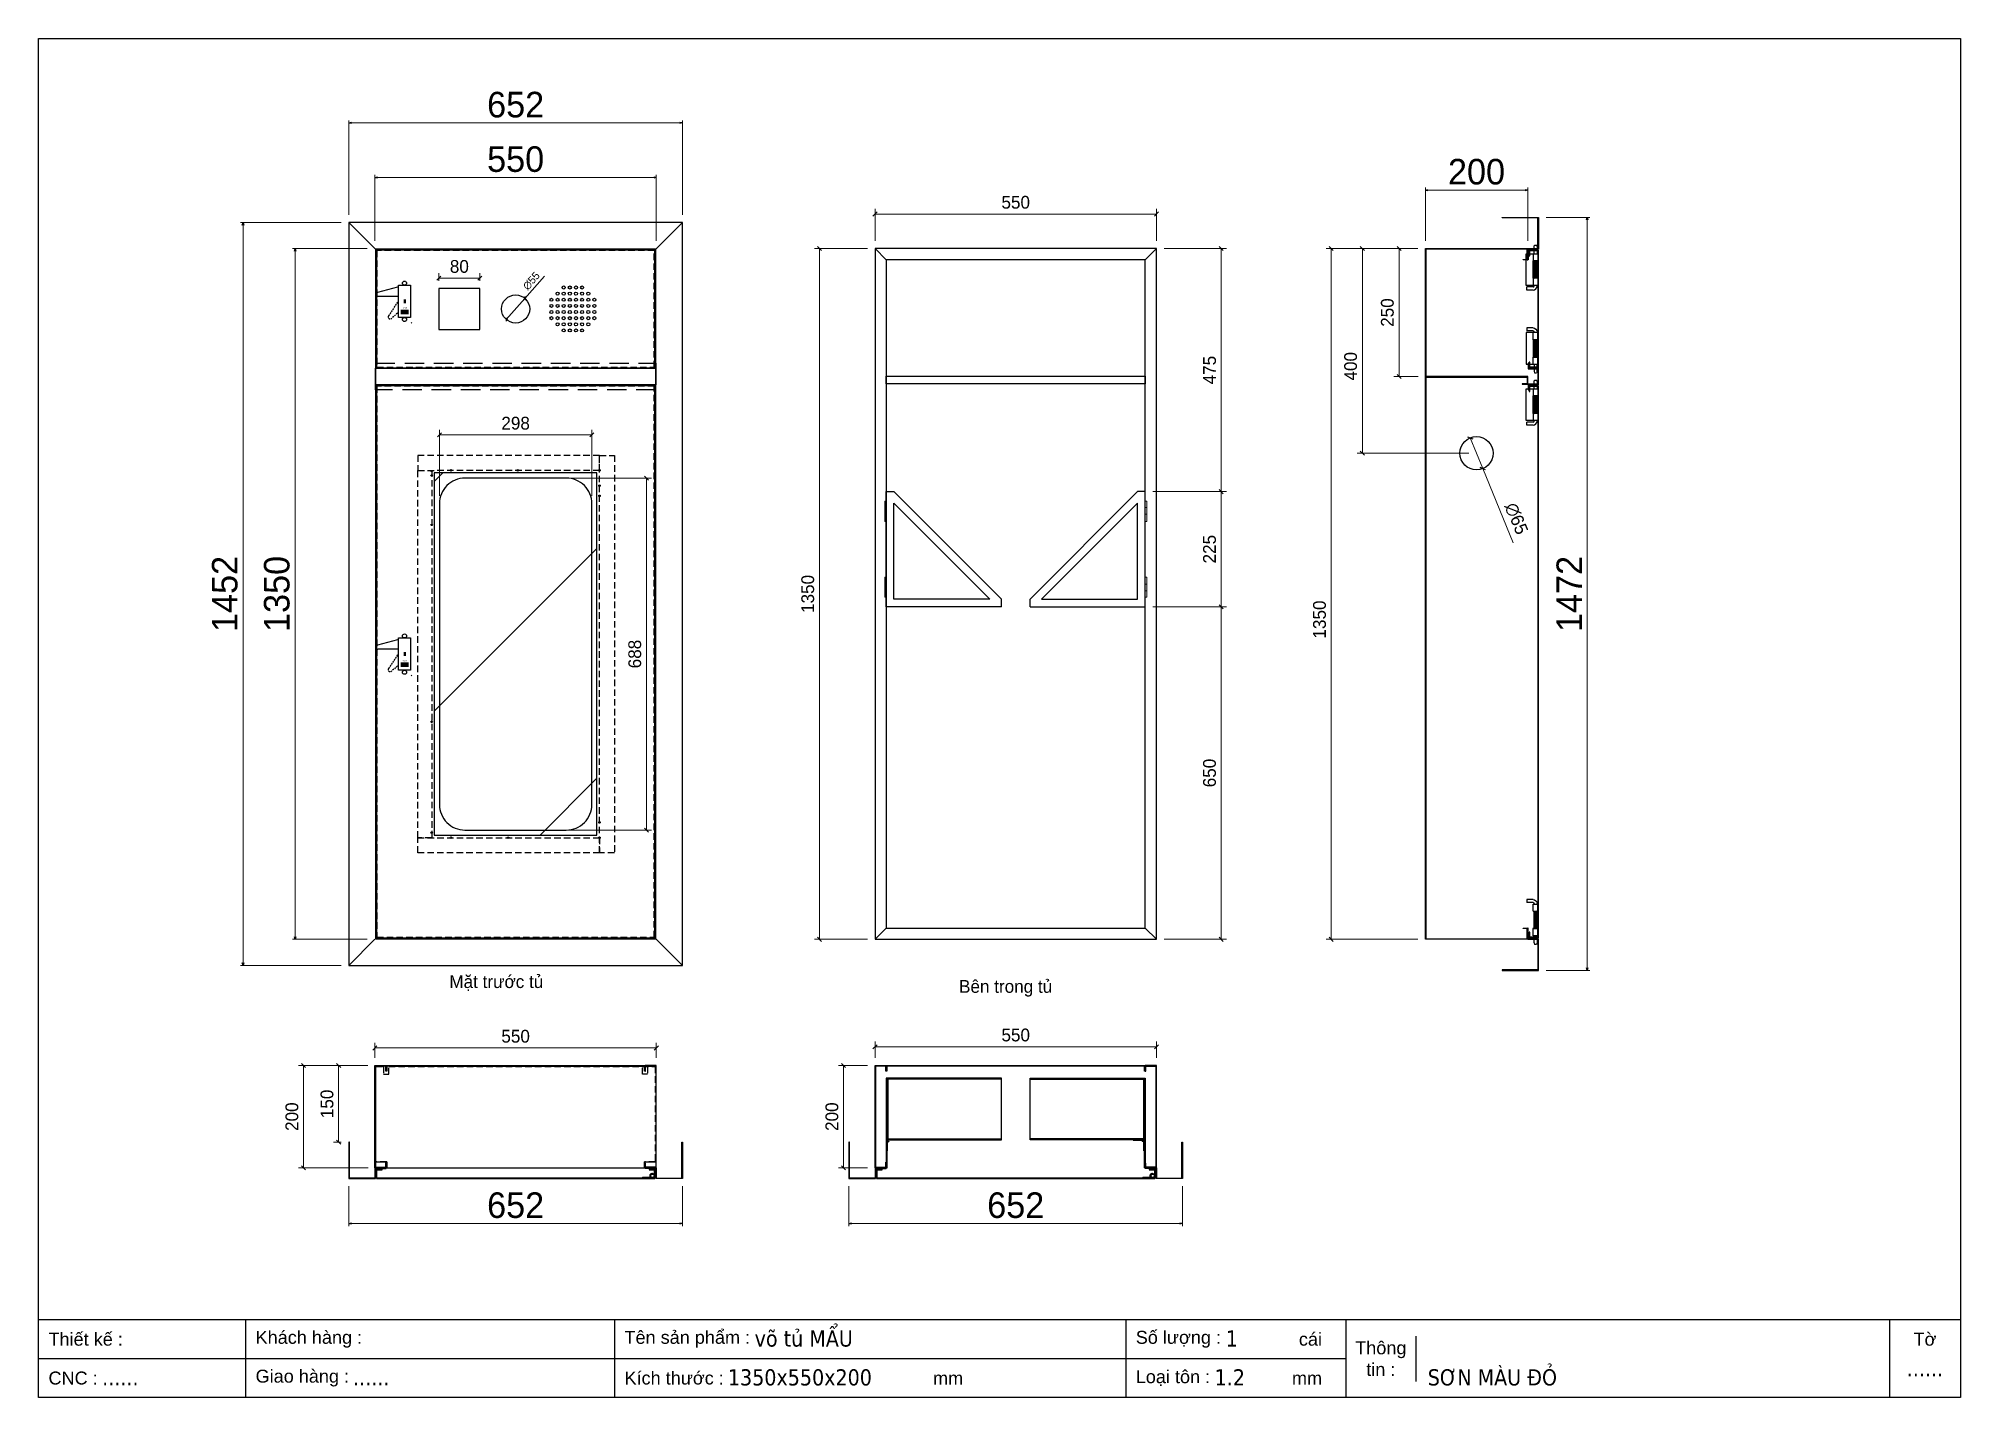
# Model space of a CAD drawing. Header units: millimetres. Extents: x 0 to 3757, y 0 to 2656.
import ezdxf
from ezdxf.enums import TextEntityAlignment as Align

# ---------------------------------------------------------------- set-up
doc = ezdxf.new("R2010")
doc.units = ezdxf.units.MM
doc.linetypes.add('HIDDEN2', pattern=[4.7625, 3.175, -1.5875])
doc.linetypes.add('HIDDENX2', pattern=[19.05, 12.7, -6.35])
doc.layers.add('bc', color=5, linetype='Continuous', lineweight=30)
doc.layers.add('DIM', color=253, linetype='Continuous')
doc.layers.add('FIRE PROTECTION', color=1, linetype='Continuous')
doc.styles.add('Arial', font='arial.ttf')
doc.styles.add('Tahoma (Input Text)', font='tahoma.ttf')
doc.dimstyles.new('CNC', dxfattribs={"dimtxt": 50, "dimasz": 5, "dimexe": 5, "dimexo": 15, "dimgap": 10, "dimtad": 1, "dimdec": 0, "dimtxsty": 'Standard', "dimblk": 'OPEN30', "dimcen": 10, "dimclrd": 5, "dimclre": 5, "dimclrt": 3, "dimazin": 3, "dimtfac": 1, "dimtdec": 0, "dimtmove": 0, "dimatfit": 3, "dimldrblk": 'ARCHTICK', "dimlwd": 9, "dimlwe": 9})
doc.dimstyles.new('Dim-15', dxfattribs={"dimtxt": 15, "dimasz": 5, "dimexe": 5, "dimexo": 8, "dimgap": 5, "dimtad": 1, "dimdec": 0, "dimtxsty": 'Standard', "dimblk": 'OBLIQUE', "dimcen": 10, "dimclrd": 5, "dimclre": 5, "dimclrt": 3, "dimazin": 3, "dimtfac": 1, "dimtdec": 0, "dimtmove": 0, "dimatfit": 3, "dimldrblk": 'OBLIQUE', "dimlwd": 9, "dimlwe": 9})
doc.dimstyles.new('Dim-25', dxfattribs={"dimtxt": 25, "dimasz": 8, "dimexe": 10, "dimexo": 15, "dimgap": 10, "dimtad": 1, "dimdec": 0, "dimtxsty": 'Standard', "dimblk": 'OBLIQUE', "dimcen": 10, "dimclrd": 5, "dimclre": 5, "dimclrt": 3, "dimazin": 3, "dimtfac": 1, "dimtdec": 0, "dimtmove": 0, "dimatfit": 3, "dimldrblk": 'OBLIQUE', "dimlwd": 9, "dimlwe": 9})

msp = doc.modelspace()

# ---------------------------------------------------------------- texts
at = {"color": 2, "char_height": 25, "attachment_point": 5}
for s, insert, width in [('Mặt trước tủ', (895, 810.2), 775), ('Bên trong tủ', (1890.5, 799.8), 725)]:
    msp.add_mtext(s, dxfattribs=dict(at, insert=insert, width=width))

# ---------------------------------------------------------------- blocks, each defined once
blk = doc.blocks.new('*D1')
at = {"color": 0, "linetype": 'ByBlock', "lineweight": -2}
for p, q in [((657.7, 2384.7), (662.7, 2386.1)), ((662.7, 2383.4), (657.7, 2384.7)), ((657.7, 2384.7), (662.7, 2384.7)), ((1202.7, 2386.1), (1207.7, 2384.7)), ((1207.7, 2384.7), (1202.7, 2383.4)), ((1207.7, 2384.7), (1202.7, 2384.7))]:
    blk.add_line(p, q, dxfattribs=at)
at = {"layer": 'Defpoints', "color": 0, "transparency": 16777216}
for p in [(1207.7, 2384.7), (657.7, 2245.7), (1207.7, 2245.7)]:
    blk.add_point(p, dxfattribs=at)
at = {"layer": 'DIM', "color": 5, "lineweight": 9, "transparency": 16777216}
for p, q in [((657.7, 2260.7), (657.7, 2389.7)), ((662.7, 2384.7), (1202.7, 2384.7)), ((1207.7, 2260.7), (1207.7, 2389.7))]:
    blk.add_line(p, q, dxfattribs=at)
at = {"layer": 'DIM', "color": 3, "transparency": 16777216, "insert": (932.7, 2420.3), "char_height": 50, "attachment_point": 5}
blk.add_mtext('550', dxfattribs=at)
blk = doc.blocks.new('_ArchTick')
at = {"color": 0, "const_width": 0.15}
blk.add_lwpolyline([(-0.5, -0.5), (0.5, 0.5)], dxfattribs=at)
blk = doc.blocks.new('_Open30')
at = {"color": 0, "linetype": 'ByBlock', "lineweight": -2}
for p, q in [((-1, 0.27), (0, 0)), ((0, 0), (-1, -0.27)), ((0, 0), (-1, 0))]:
    blk.add_line(p, q, dxfattribs=at)
blk = doc.blocks.new('*D2')
at = {"color": 0, "linetype": 'ByBlock', "lineweight": -2}
for p, q in [((500.3, 2240.7), (501.6, 2245.7)), ((501.6, 2245.7), (502.9, 2240.7)), ((501.6, 2245.7), (501.6, 2240.7)), ((501.6, 895.7), (500.3, 900.7)), ((502.9, 900.7), (501.6, 895.7)), ((501.6, 895.7), (501.6, 900.7))]:
    blk.add_line(p, q, dxfattribs=at)
at = {"layer": 'Defpoints', "color": 0, "transparency": 16777216}
for p in [(657.7, 2245.7), (501.6, 895.7), (657.7, 895.7)]:
    blk.add_point(p, dxfattribs=at)
at = {"layer": 'DIM', "color": 5, "lineweight": 9, "transparency": 16777216}
for p, q in [((642.7, 2245.7), (496.6, 2245.7)), ((501.6, 2240.7), (501.6, 900.7)), ((642.7, 895.7), (496.6, 895.7))]:
    blk.add_line(p, q, dxfattribs=at)
at = {"layer": 'DIM', "color": 3, "transparency": 16777216, "insert": (466.1, 1570.7), "char_height": 50, "attachment_point": 5, "rotation": 90}
blk.add_mtext('1350', dxfattribs=at)
blk = doc.blocks.new('*D3')
at = {"color": 0, "linetype": 'ByBlock', "lineweight": -2}
for p, q in [((606.7, 2491.3), (611.7, 2492.6)), ((611.7, 2489.9), (606.7, 2491.3)), ((606.7, 2491.3), (611.7, 2491.3)), ((1253.7, 2492.6), (1258.7, 2491.3)), ((1258.7, 2491.3), (1253.7, 2489.9)), ((1258.7, 2491.3), (1253.7, 2491.3))]:
    blk.add_line(p, q, dxfattribs=at)
at = {"layer": 'Defpoints', "color": 0, "transparency": 16777216}
for p in [(1258.7, 2491.3), (606.7, 2296.7), (1258.7, 2296.7)]:
    blk.add_point(p, dxfattribs=at)
at = {"layer": 'DIM', "color": 5, "lineweight": 9, "transparency": 16777216}
for p, q in [((606.7, 2311.7), (606.7, 2496.3)), ((611.7, 2491.3), (1253.7, 2491.3)), ((1258.7, 2311.7), (1258.7, 2496.3))]:
    blk.add_line(p, q, dxfattribs=at)
at = {"layer": 'DIM', "color": 3, "transparency": 16777216, "insert": (932.7, 2526.8), "char_height": 50, "attachment_point": 5}
blk.add_mtext('652', dxfattribs=at)
blk = doc.blocks.new('*D4')
at = {"color": 0, "linetype": 'ByBlock', "lineweight": -2}
for p, q in [((606.7, 340.2), (611.7, 341.5)), ((611.7, 338.8), (606.7, 340.2)), ((606.7, 340.2), (611.7, 340.2)), ((1253.7, 341.5), (1258.7, 340.2)), ((1258.7, 340.2), (1253.7, 338.8)), ((1258.7, 340.2), (1253.7, 340.2))]:
    blk.add_line(p, q, dxfattribs=at)
at = {"layer": 'Defpoints', "color": 0, "transparency": 16777216}
for p in [(606.7, 428), (1258.7, 428), (1258.7, 340.2)]:
    blk.add_point(p, dxfattribs=at)
at = {"layer": 'DIM', "color": 5, "lineweight": 9, "transparency": 16777216}
for p, q in [((606.7, 413), (606.7, 335.2)), ((1258.7, 413), (1258.7, 335.2)), ((611.7, 340.2), (1253.7, 340.2))]:
    blk.add_line(p, q, dxfattribs=at)
at = {"layer": 'DIM', "color": 3, "transparency": 16777216, "insert": (932.7, 375.7), "char_height": 50, "attachment_point": 5}
blk.add_mtext('652', dxfattribs=at)
blk = doc.blocks.new('*D5')
at = {"color": 0, "linetype": 'ByBlock', "lineweight": -2}
for p, q in [((398.5, 2291.7), (399.9, 2296.7)), ((399.9, 2296.7), (401.2, 2291.7)), ((399.9, 2296.7), (399.9, 2291.7)), ((399.9, 844.7), (398.5, 849.7)), ((401.2, 849.7), (399.9, 844.7)), ((399.9, 844.7), (399.9, 849.7))]:
    blk.add_line(p, q, dxfattribs=at)
at = {"layer": 'Defpoints', "color": 0, "transparency": 16777216}
for p in [(606.7, 2296.7), (399.9, 844.7), (606.7, 844.7)]:
    blk.add_point(p, dxfattribs=at)
at = {"layer": 'DIM', "color": 5, "lineweight": 9, "transparency": 16777216}
for p, q in [((591.7, 2296.7), (394.9, 2296.7)), ((399.9, 2291.7), (399.9, 849.7)), ((591.7, 844.7), (394.9, 844.7))]:
    blk.add_line(p, q, dxfattribs=at)
at = {"layer": 'DIM', "color": 3, "transparency": 16777216, "insert": (364.4, 1570.7), "char_height": 50, "attachment_point": 5, "rotation": 90}
blk.add_mtext('1452', dxfattribs=at)
blk = doc.blocks.new('ggj')
at = {"color": 1}
for p, q in [((2102.5, 11240.6), (2093.5, 11240.6)), ((2093.5, 11240.6), (2093.5, 11226.6)), ((2095, 11254.6), (2096, 11257.6)), ((2101, 11254.6), (2100, 11257.6)), ((2102.5, 11240.6), (2102.5, 11226.6)), ((2093.5, 11226.6), (2102.5, 11226.6)), ((2102, 11223.6), (2094, 11225.1)), ((2102, 11222.1), (2094, 11223.6)), ((2094, 11223.6), (2095, 11223.6)), ((2102, 11220.6), (2094, 11222.1)), ((2094, 11222.1), (2095, 11222.1)), ((2102, 11219.1), (2094, 11220.6)), ((2094, 11220.6), (2095, 11220.6)), ((2102, 11217.6), (2094, 11219.1)), ((2094, 11219.1), (2095, 11219.1)), ((2102, 11216.1), (2094, 11217.6)), ((2094, 11217.6), (2095, 11217.6)), ((2102, 11214.6), (2094, 11216.1)), ((2094, 11216.1), (2095, 11216.1)), ((2102, 11213.1), (2094, 11214.6)), ((2094, 11214.6), (2095, 11214.6)), ((2102, 11211.6), (2094, 11213.1)), ((2094, 11213.1), (2095, 11213.1)), ((2102, 11210.1), (2094, 11211.6)), ((2094, 11211.6), (2095, 11211.6)), ((2102, 11208.6), (2094, 11210.1)), ((2094, 11210.1), (2095, 11210.1)), ((2102, 11207.1), (2094, 11208.6)), ((2094, 11208.6), (2095, 11208.6)), ((2102, 11205.6), (2094, 11207.1)), ((2094, 11207.1), (2095, 11207.1)), ((2102, 11204.1), (2094, 11205.6)), ((2094, 11205.6), (2095, 11205.6)), ((2102, 11202.6), (2094, 11204.1)), ((2094, 11204.1), (2095, 11204.1)), ((2102, 11201.1), (2094, 11202.6)), ((2094, 11202.6), (2095, 11202.6)), ((2102, 11199.6), (2094, 11201.1)), ((2094, 11201.1), (2095, 11201.1)), ((2102, 11198.1), (2094, 11199.6)), ((2094, 11199.6), (2095, 11199.6)), ((2102, 11196.6), (2094, 11198.1)), ((2094, 11198.1), (2095, 11198.1)), ((2102, 11195.1), (2094, 11196.6)), ((2094, 11196.6), (2095, 11196.6)), ((2101, 11223.6), (2102, 11223.6)), ((2101, 11222.1), (2102, 11222.1)), ((2101, 11220.6), (2102, 11220.6)), ((2101, 11219.1), (2102, 11219.1)), ((2101, 11217.6), (2102, 11217.6)), ((2101, 11216.1), (2102, 11216.1)), ((2101, 11214.6), (2102, 11214.6)), ((2101, 11213.1), (2102, 11213.1)), ((2101, 11211.6), (2102, 11211.6)), ((2101, 11210.1), (2102, 11210.1)), ((2101, 11208.6), (2102, 11208.6)), ((2101, 11207.1), (2102, 11207.1)), ((2101, 11205.6), (2102, 11205.6)), ((2101, 11204.1), (2102, 11204.1)), ((2101, 11202.6), (2102, 11202.6)), ((2101, 11201.1), (2102, 11201.1)), ((2101, 11199.6), (2102, 11199.6)), ((2101, 11198.1), (2102, 11198.1)), ((2101, 11196.6), (2102, 11196.6)), ((2102.5, 11192.6), (2102.5, 11226.6)), ((2093, 11175.6), (2081, 11175.6)), ((2081, 11169.6), (2081, 11175.6)), ((2093, 11169.6), (2081, 11169.6)), ((2093.5, 11192.6), (2093.5, 11178.6)), ((2093.5, 11192.6), (2102.5, 11192.6)), ((2093.5, 11178.6), (2102.5, 11178.6)), ((2102, 11193.6), (2094, 11195.1)), ((2094, 11195.1), (2095, 11195.1)), ((2099.3, 11192.6), (2094, 11193.6)), ((2094, 11193.6), (2095, 11193.6)), ((2095, 11178.6), (2095, 11178.6)), ((2095, 11178.6), (2095, 11177.6)), ((2101, 11195.1), (2102, 11195.1)), ((2101, 11193.6), (2102, 11193.6)), ((2101, 11178.6), (2101, 11177.6)), ((2102.5, 11192.6), (2102.5, 11178.6))]:
    blk.add_line(p, q, dxfattribs=at)
for points in [[(2095, 11254.6), (2095, 11240.6)], [(2100, 11257.6), (2096, 11257.6)], [(2101, 11240.6), (2101, 11254.6)], [(2095, 11225.1), (2095, 11192.6)], [(2101, 11192.6), (2101, 11225.1)]]:
    blk.add_lwpolyline(points, dxfattribs=at)
blk.add_lwpolyline([(2094, 11225.1), (2102, 11225.1), (2102, 11226.6), (2094, 11226.6)], close=True, dxfattribs=at)
for radius in [2, 8]:
    blk.add_arc((2093, 11177.6), radius, 270, 0, dxfattribs=at)
blk = doc.blocks.new('*D6')
at = {"color": 0, "linetype": 'ByBlock', "lineweight": -2}
for p, q in [((2710.9, 2360.2), (2715.9, 2361.5)), ((2715.9, 2358.8), (2710.9, 2360.2)), ((2710.9, 2360.2), (2715.9, 2360.2)), ((2905.9, 2361.5), (2910.9, 2360.2)), ((2910.9, 2360.2), (2905.9, 2358.8)), ((2910.9, 2360.2), (2905.9, 2360.2))]:
    blk.add_line(p, q, dxfattribs=at)
at = {"layer": 'Defpoints', "color": 0, "transparency": 16777216}
for p in [(2910.9, 2360.2), (2710.9, 2245.7), (2910.9, 2245.7)]:
    blk.add_point(p, dxfattribs=at)
at = {"layer": 'DIM', "color": 5, "lineweight": 9, "transparency": 16777216}
for p, q in [((2710.9, 2260.7), (2710.9, 2365.2)), ((2715.9, 2360.2), (2905.9, 2360.2)), ((2910.9, 2260.7), (2910.9, 2365.2))]:
    blk.add_line(p, q, dxfattribs=at)
at = {"layer": 'DIM', "color": 3, "transparency": 16777216, "insert": (2810.9, 2395.7), "char_height": 50, "attachment_point": 5}
blk.add_mtext('200', dxfattribs=at)
blk = doc.blocks.new('*D7')
at = {"color": 0, "linetype": 'ByBlock', "lineweight": -2}
for p, q in [((3026, 2301.7), (3027.3, 2306.7)), ((3027.3, 2306.7), (3028.7, 2301.7)), ((3027.3, 2306.7), (3027.3, 2301.7)), ((3027.3, 834.7), (3026, 839.7)), ((3028.7, 839.7), (3027.3, 834.7)), ((3027.3, 834.7), (3027.3, 839.7))]:
    blk.add_line(p, q, dxfattribs=at)
at = {"layer": 'Defpoints', "color": 0, "transparency": 16777216}
for p in [(2931.9, 2306.7), (2931.9, 834.7), (3027.3, 834.7)]:
    blk.add_point(p, dxfattribs=at)
at = {"layer": 'DIM', "color": 5, "lineweight": 9, "transparency": 16777216}
for p, q in [((2946.9, 2306.7), (3032.3, 2306.7)), ((3027.3, 2301.7), (3027.3, 839.7)), ((2946.9, 834.7), (3032.3, 834.7))]:
    blk.add_line(p, q, dxfattribs=at)
at = {"layer": 'DIM', "color": 3, "transparency": 16777216, "insert": (2992.2, 1570.7), "char_height": 50, "attachment_point": 5, "rotation": 90}
blk.add_mtext('1472', dxfattribs=at)
blk = doc.blocks.new('*D8')
at = {"color": 0, "linetype": 'ByBlock', "lineweight": -2}
for p, q in [((2530.9, 2241.7), (2522.9, 2249.7)), ((2522.9, 899.7), (2530.9, 891.7))]:
    blk.add_line(p, q, dxfattribs=at)
at = {"layer": 'Defpoints', "color": 0, "ltscale": 3, "transparency": 16777216}
for p in [(2710.9, 2245.7), (2526.9, 895.7), (2710.9, 895.7)]:
    blk.add_point(p, dxfattribs=at)
at = {"layer": 'DIM', "color": 5, "lineweight": 9, "ltscale": 3, "transparency": 16777216}
for p, q in [((2695.9, 2245.7), (2516.9, 2245.7)), ((2526.9, 2245.7), (2526.9, 895.7)), ((2695.9, 895.7), (2516.9, 895.7))]:
    blk.add_line(p, q, dxfattribs=at)
at = {"layer": 'DIM', "color": 3, "ltscale": 3, "transparency": 16777216, "insert": (2504.1, 1520.7), "char_height": 25, "attachment_point": 5, "rotation": 90}
blk.add_mtext('1350', dxfattribs=at)
blk = doc.blocks.new('_Oblique')
at = {"color": 0, "linetype": 'ByBlock', "lineweight": -2}
blk.add_line((-0.5, -0.5), (0.5, 0.5), dxfattribs=at)
blk = doc.blocks.new('khungtenAsean2')
at = {"color": 7}
for p, q in [((2970, -1980), (0, -1980)), ((320, -1980), (320, -2100)), ((890, -1980), (890, -2100)), ((1680, -1980), (1680, -2100)), ((2020, -1980), (2020, -2100)), ((2860, -1980), (2860, -2100)), ((2128.3, -2005), (2128.3, -2075)), ((2020, -2040), (0, -2040))]:
    blk.add_line(p, q, dxfattribs=at)
blk.add_lwpolyline([(0, 0), (2970, 0), (2970, -2100), (0, -2100)], close=True, dxfattribs=at)
at = {"color": 2, "char_height": 20, "style": 'Arial'}
for s, insert, width, attachment_point in [('  Thiết kế :', (0, -2010), 917.634, 4), ('  Khách hàng :', (320, -2010), 917.634, 4), ('  Tên sản phẩm :', (890, -2010), 917.634, 4), ('  Số lượng :', (1680, -2010), 917.634, 4), ('cái', (1947.6, -2010), 917.634, 4), ('Thông\\Ptin :', (2074.2, -2040), 108.311, 5), ('Tờ', (2915, -2010), 110, 5), ('  CNC :', (0, -2070), 917.634, 4), ('  Giao hàng :', (320, -2070), 917.634, 4), ('  Kích thước :', (890, -2070), 917.634, 4), ('mm', (1382.3, -2070), 917.634, 4), ('  Loại tôn :', (1680, -2070), 917.634, 4), ('mm', (1936.9, -2070), 917.634, 4)]:
    blk.add_mtext(s, dxfattribs=dict(at, insert=insert, width=width, attachment_point=attachment_point))
at = {"color": 1, "style": 'Tahoma (Input Text)', "flags": 8}
for tag, p in [('#01', (137.1, -2021.3)), ('#03', (506.6, -2019.3)), ('#05', (1106.6, -2021.3)), ('#07', (1834.7, -2021.3)), ('#09', (2146.7, -2021.3)), ('#02', (98.5, -2081.3)), ('#04', (486.1, -2081.3)), ('#06', (1065.3, -2081.3)), ('#08', (1817.4, -2081.3)), ('#10', (2146.7, -2081.3))]:
    blk.add_attdef(tag, p, '', height=25, dxfattribs=at)
blk.add_attdef('#11', text='', height=25, dxfattribs=at).set_placement((2915, -2067.3), align=Align.CENTER)
blk = doc.blocks.new('*D9')
at = {"color": 0, "linetype": 'ByBlock', "lineweight": -2}
for p, q in [((522.3, 645), (514.3, 653)), ((514.3, 453), (522.3, 445))]:
    blk.add_line(p, q, dxfattribs=at)
at = {"layer": 'Defpoints', "color": 0, "transparency": 16777216}
for p in [(658.7, 649), (518.3, 449), (659.7, 449)]:
    blk.add_point(p, dxfattribs=at)
at = {"layer": 'DIM', "color": 5, "lineweight": 9, "transparency": 16777216}
for p, q in [((643.7, 649), (508.3, 649)), ((518.3, 649), (518.3, 449)), ((644.7, 449), (508.3, 449))]:
    blk.add_line(p, q, dxfattribs=at)
at = {"layer": 'DIM', "color": 3, "transparency": 16777216, "insert": (495.5, 549), "char_height": 25, "attachment_point": 5, "rotation": 90}
blk.add_mtext('200', dxfattribs=at)
blk = doc.blocks.new('*D10')
at = {"color": 0, "linetype": 'ByBlock', "lineweight": -2}
for p, q in [((1584.2, 340.2), (1589.2, 341.5)), ((1589.2, 338.8), (1584.2, 340.2)), ((1584.2, 340.2), (1589.2, 340.2)), ((2231.2, 341.5), (2236.2, 340.2)), ((2236.2, 340.2), (2231.2, 338.8)), ((2236.2, 340.2), (2231.2, 340.2))]:
    blk.add_line(p, q, dxfattribs=at)
at = {"layer": 'Defpoints', "color": 0, "transparency": 16777216}
for p in [(1584.2, 428), (2236.2, 428), (2236.2, 340.2)]:
    blk.add_point(p, dxfattribs=at)
at = {"layer": 'DIM', "color": 5, "lineweight": 9, "transparency": 16777216}
for p, q in [((1584.2, 413), (1584.2, 335.2)), ((2236.2, 413), (2236.2, 335.2)), ((1589.2, 340.2), (2231.2, 340.2))]:
    blk.add_line(p, q, dxfattribs=at)
at = {"layer": 'DIM', "color": 3, "transparency": 16777216, "insert": (1910.2, 375.7), "char_height": 50, "attachment_point": 5}
blk.add_mtext('652', dxfattribs=at)
blk = doc.blocks.new('*D11')
at = {"color": 0, "linetype": 'ByBlock', "lineweight": -2}
for p, q in [((1577.7, 645), (1569.7, 653)), ((1569.7, 453), (1577.7, 445))]:
    blk.add_line(p, q, dxfattribs=at)
at = {"layer": 'Defpoints', "color": 0, "transparency": 16777216}
for p in [(1635.2, 649), (1573.7, 449), (1635.2, 449)]:
    blk.add_point(p, dxfattribs=at)
at = {"layer": 'DIM', "color": 5, "lineweight": 9, "transparency": 16777216}
for p, q in [((1620.2, 649), (1563.7, 649)), ((1573.7, 649), (1573.7, 449)), ((1620.2, 449), (1563.7, 449))]:
    blk.add_line(p, q, dxfattribs=at)
at = {"layer": 'DIM', "color": 3, "transparency": 16777216, "insert": (1551, 549), "char_height": 25, "attachment_point": 5, "rotation": 90}
blk.add_mtext('200', dxfattribs=at)
blk = doc.blocks.new('*D12')
at = {"color": 0, "linetype": 'ByBlock', "lineweight": -2}
for p, q in [((661.7, 687.3), (653.7, 679.3)), ((1203.7, 679.3), (1211.7, 687.3))]:
    blk.add_line(p, q, dxfattribs=at)
at = {"layer": 'Defpoints', "color": 0, "transparency": 16777216}
for p in [(1207.7, 683.3), (657.7, 649), (1207.7, 649)]:
    blk.add_point(p, dxfattribs=at)
at = {"layer": 'DIM', "color": 5, "lineweight": 9, "transparency": 16777216}
for p, q in [((657.7, 664), (657.7, 693.3)), ((657.7, 683.3), (1207.7, 683.3)), ((1207.7, 664), (1207.7, 693.3))]:
    blk.add_line(p, q, dxfattribs=at)
at = {"layer": 'DIM', "color": 3, "transparency": 16777216, "insert": (932.7, 706.1), "char_height": 25, "attachment_point": 5}
blk.add_mtext('550', dxfattribs=at)
blk = doc.blocks.new('*D13')
at = {"color": 0, "linetype": 'ByBlock', "lineweight": -2}
for p, q in [((1639.2, 689.7), (1631.2, 681.7)), ((2181.2, 681.7), (2189.2, 689.7))]:
    blk.add_line(p, q, dxfattribs=at)
at = {"layer": 'Defpoints', "color": 0, "transparency": 16777216}
for p in [(2185.2, 685.7), (1635.2, 649), (2185.2, 649)]:
    blk.add_point(p, dxfattribs=at)
at = {"layer": 'DIM', "color": 5, "lineweight": 9, "transparency": 16777216}
for p, q in [((1635.2, 664), (1635.2, 695.7)), ((1635.2, 685.7), (2185.2, 685.7)), ((2185.2, 664), (2185.2, 695.7))]:
    blk.add_line(p, q, dxfattribs=at)
at = {"layer": 'DIM', "color": 3, "transparency": 16777216, "insert": (1910.2, 708.5), "char_height": 25, "attachment_point": 5}
blk.add_mtext('550', dxfattribs=at)
blk = doc.blocks.new('*D14')
at = {"color": 0, "linetype": 'ByBlock', "lineweight": -2}
for p, q in [((590.8, 645), (582.8, 653)), ((582.8, 503), (590.8, 495))]:
    blk.add_line(p, q, dxfattribs=at)
at = {"layer": 'Defpoints', "color": 0, "ltscale": 3, "transparency": 16777216}
for p in [(657.7, 649), (586.8, 499), (606.7, 499)]:
    blk.add_point(p, dxfattribs=at)
at = {"layer": 'DIM', "color": 5, "lineweight": 9, "ltscale": 3, "transparency": 16777216}
for p, q in [((642.7, 649), (576.8, 649)), ((586.8, 649), (586.8, 499)), ((591.7, 499), (576.8, 499))]:
    blk.add_line(p, q, dxfattribs=at)
at = {"layer": 'DIM', "color": 3, "ltscale": 3, "transparency": 16777216, "insert": (564.1, 574), "char_height": 25, "attachment_point": 5, "rotation": 90}
blk.add_mtext('150', dxfattribs=at)
blk = doc.blocks.new('khoado')
at = {"color": 1}
for p, q in [((0, 70), (-39, 59.9)), ((0, 52), (-38, 52))]:
    blk.add_line(p, q, dxfattribs=at)
at = {"color": 1, "linetype": 'HIDDEN2'}
for p, q in [((0, 40.7), (-17.3, 14.2)), ((0, 19.3), (-11.3, 9))]:
    blk.add_line(p, q, dxfattribs=at)
at = {"color": 1, "lineweight": -3}
for p, q in [((13, 45.9), (13, 39.1)), ((15, 45.9), (15, 39.1)), ((6.5, 25.4), (21.5, 25.4)), ((6.5, 23.7), (21.5, 23.7)), ((6.5, 22), (21.5, 22)), ((6.5, 20.3), (21.5, 20.3)), ((6.5, 18.6), (21.5, 18.6)), ((27, 1), (28, 0))]:
    blk.add_line(p, q, dxfattribs=at)
at = {"color": 1}
blk.add_arc((-38, 56), 4, 104.5563, 270, dxfattribs=at)
at = {"color": 1, "linetype": 'HIDDEN2'}
blk.add_arc((-14, 12), 4, 146.7823, 312.226, dxfattribs=at)
at = {"color": 1, "lineweight": -3, "insert": (14, 29.6), "char_height": 2.5, "width": 15, "attachment_point": 5}
blk.add_mtext('{\\f.VnArial|b0|i0|c0|p34;PUSH}', dxfattribs=at)
blk = doc.blocks.new('HL035-1-2')
at = {"color": 1}
for p, q in [((-4.5, 79), (18.5, 79)), ((-4.5, 65), (-4.5, 79)), ((-3, 79), (-3, 80)), ((-3, 79), (-3, 79)), ((3, 79), (3, 80)), ((4.5, 65), (4.5, 79)), ((5, 88), (17, 88)), ((5, 82), (17, 82)), ((17, 88), (17, 82)), ((18.5, 79), (18.5, 17)), ((-4.5, 65), (4.5, 65)), ((1.3, 65), (-4, 64)), ((4, 64), (-4, 62.5)), ((-4, 64), (-3, 64)), ((4, 62.5), (-4, 61)), ((-4, 62.5), (-3, 62.5)), ((4, 61), (-4, 59.5)), ((-4, 61), (-3, 61)), ((4, 59.5), (-4, 58)), ((-4, 59.5), (-3, 59.5)), ((4, 58), (-4, 56.5)), ((-4, 58), (-3, 58)), ((4, 56.5), (-4, 55)), ((-4, 56.5), (-3, 56.5)), ((4, 55), (-4, 53.5)), ((-4, 55), (-3, 55)), ((4, 53.5), (-4, 52)), ((-4, 53.5), (-3, 53.5)), ((4, 52), (-4, 50.5)), ((-4, 52), (-3, 52)), ((4, 50.5), (-4, 49)), ((-4, 50.5), (-3, 50.5)), ((4, 49), (-4, 47.5)), ((-4, 49), (-3, 49)), ((4, 47.5), (-4, 46)), ((-4, 47.5), (-3, 47.5)), ((4, 46), (-4, 44.5)), ((-4, 46), (-3, 46)), ((4, 44.5), (-4, 43)), ((-4, 44.5), (-3, 44.5)), ((4, 43), (-4, 41.5)), ((-4, 43), (-3, 43)), ((4, 41.5), (-4, 40)), ((-4, 41.5), (-3, 41.5)), ((4, 40), (-4, 38.5)), ((-4, 40), (-3, 40)), ((4, 38.5), (-4, 37)), ((-4, 38.5), (-3, 38.5)), ((3, 64), (4, 64)), ((3, 62.5), (4, 62.5)), ((3, 61), (4, 61)), ((3, 59.5), (4, 59.5)), ((3, 58), (4, 58)), ((3, 56.5), (4, 56.5)), ((3, 55), (4, 55)), ((3, 53.5), (4, 53.5)), ((3, 52), (4, 52)), ((3, 50.5), (4, 50.5)), ((3, 49), (4, 49)), ((3, 47.5), (4, 47.5)), ((3, 46), (4, 46)), ((3, 44.5), (4, 44.5)), ((3, 43), (4, 43)), ((3, 41.5), (4, 41.5)), ((3, 40), (4, 40)), ((3, 38.5), (4, 38.5)), ((4.5, 65), (4.5, 31)), ((-4.5, 17), (-4.5, 31)), ((-4.5, 31), (4.5, 31)), ((18.5, 17), (-4.5, 17)), ((4, 37), (-4, 35.5)), ((-4, 37), (-3, 37)), ((4, 35.5), (-4, 34)), ((-4, 35.5), (-3, 35.5)), ((4, 34), (-4, 32.5)), ((-4, 34), (-3, 34)), ((-3, 3), (-2, 0)), ((3, 3), (2, 0)), ((3, 37), (4, 37)), ((3, 35.5), (4, 35.5)), ((3, 34), (4, 34)), ((4.5, 17), (4.5, 31))]:
    blk.add_line(p, q, dxfattribs=at)
for points in [[(-3, 32.5), (-3, 65)], [(3, 65), (3, 32.5)], [(-3, 3), (-3, 17)], [(2, 0), (-2, 0)], [(3, 17), (3, 3)]]:
    blk.add_lwpolyline(points, dxfattribs=at)
blk.add_lwpolyline([(-4, 32.5), (4, 32.5), (4, 31), (-4, 31)], close=True, dxfattribs=at)
for radius in [8, 2]:
    blk.add_arc((5, 80), radius, 90, 180, dxfattribs=at)
blk = doc.blocks.new('*D15')
at = {"color": 0, "linetype": 'ByBlock', "lineweight": -2}
for p, q in [((2663.5, 2241.7), (2655.5, 2249.7)), ((2655.5, 1999.7), (2663.5, 1991.7))]:
    blk.add_line(p, q, dxfattribs=at)
at = {"layer": 'Defpoints', "color": 0, "ltscale": 3, "transparency": 16777216}
for p in [(2710.9, 2245.7), (2659.5, 1995.7), (2711.9, 1995.7)]:
    blk.add_point(p, dxfattribs=at)
at = {"layer": 'DIM', "color": 5, "lineweight": 9, "ltscale": 3, "transparency": 16777216}
for p, q in [((2695.9, 2245.7), (2649.5, 2245.7)), ((2659.5, 2245.7), (2659.5, 1995.7)), ((2696.9, 1995.7), (2649.5, 1995.7))]:
    blk.add_line(p, q, dxfattribs=at)
at = {"layer": 'DIM', "color": 3, "ltscale": 3, "transparency": 16777216, "insert": (2636.7, 2120.7), "char_height": 25, "attachment_point": 5, "rotation": 90}
blk.add_mtext('250', dxfattribs=at)
blk = doc.blocks.new('*D16')
at = {"color": 0, "linetype": 'ByBlock', "lineweight": -2}
for p, q in [((950.7, 2151.9), (951.1, 2144.8)), ((914.7, 2103.6), (914.3, 2110.6))]:
    blk.add_line(p, q, dxfattribs=at)
at = {"layer": 'Defpoints', "color": 0, "transparency": 16777216}
for p in [(950.9, 2148.3), (914.5, 2107.1)]:
    blk.add_point(p, dxfattribs=at)
at = {"layer": 'DIM', "color": 5, "lineweight": 9, "transparency": 16777216}
for p in [(989.2, 2191.8), (914.5, 2107.1)]:
    blk.add_line(p, (950.9, 2148.3), dxfattribs=at)
at = {"layer": 'DIM', "color": 3, "transparency": 16777216, "insert": (963.5, 2182.5), "char_height": 15, "attachment_point": 5, "rotation": 48.5678}
blk.add_mtext('∅55', dxfattribs=at)
blk = doc.blocks.new('*D17')
at = {"color": 0, "linetype": 'ByBlock', "lineweight": -2}
for p, q in [((786.7, 2191.9), (778.7, 2183.9)), ((858.7, 2183.9), (866.7, 2191.9))]:
    blk.add_line(p, q, dxfattribs=at)
at = {"layer": 'Defpoints', "color": 0, "ltscale": 3, "transparency": 16777216}
for p in [(862.7, 2187.9), (782.7, 2167.7), (862.7, 2167.7)]:
    blk.add_point(p, dxfattribs=at)
at = {"layer": 'DIM', "color": 5, "lineweight": 9, "ltscale": 3, "transparency": 16777216}
for p, q in [((782.7, 2182.7), (782.7, 2197.9)), ((782.7, 2187.9), (862.7, 2187.9)), ((862.7, 2182.7), (862.7, 2197.9))]:
    blk.add_line(p, q, dxfattribs=at)
at = {"layer": 'DIM', "color": 3, "ltscale": 3, "transparency": 16777216, "insert": (822.7, 2210.7), "char_height": 25, "attachment_point": 5}
blk.add_mtext('80', dxfattribs=at)
blk = doc.blocks.new('*D18')
at = {"color": 0, "linetype": 'ByBlock', "lineweight": -2}
for p, q in [((1639.2, 2317.3), (1631.2, 2309.3)), ((2181.2, 2309.3), (2189.2, 2317.3))]:
    blk.add_line(p, q, dxfattribs=at)
at = {"layer": 'Defpoints', "color": 0, "ltscale": 3, "transparency": 16777216}
for p in [(2185.2, 2313.3), (1635.2, 2245.7), (2185.2, 2245.7)]:
    blk.add_point(p, dxfattribs=at)
at = {"layer": 'DIM', "color": 5, "lineweight": 9, "ltscale": 3, "transparency": 16777216}
for p, q in [((1635.2, 2260.7), (1635.2, 2323.3)), ((1635.2, 2313.3), (2185.2, 2313.3)), ((2185.2, 2260.7), (2185.2, 2323.3))]:
    blk.add_line(p, q, dxfattribs=at)
at = {"layer": 'DIM', "color": 3, "ltscale": 3, "transparency": 16777216, "insert": (1910.2, 2336.1), "char_height": 25, "attachment_point": 5}
blk.add_mtext('550', dxfattribs=at)
blk = doc.blocks.new('*D19')
at = {"color": 0, "linetype": 'ByBlock', "lineweight": -2}
for p, q in [((1530.6, 2241.7), (1522.6, 2249.7)), ((1522.6, 899.7), (1530.6, 891.7))]:
    blk.add_line(p, q, dxfattribs=at)
at = {"layer": 'Defpoints', "color": 0, "ltscale": 3, "transparency": 16777216}
for p in [(1635.2, 2245.7), (1526.6, 895.7), (1635.2, 895.7)]:
    blk.add_point(p, dxfattribs=at)
at = {"layer": 'DIM', "color": 5, "lineweight": 9, "ltscale": 3, "transparency": 16777216}
for p, q in [((1620.2, 2245.7), (1516.6, 2245.7)), ((1526.6, 2245.7), (1526.6, 895.7)), ((1620.2, 895.7), (1516.6, 895.7))]:
    blk.add_line(p, q, dxfattribs=at)
at = {"layer": 'DIM', "color": 3, "ltscale": 3, "transparency": 16777216, "insert": (1503.8, 1570.7), "char_height": 25, "attachment_point": 5, "rotation": 90}
blk.add_mtext('1350', dxfattribs=at)
blk = doc.blocks.new('*D20')
at = {"color": 0, "linetype": 'ByBlock', "lineweight": -2}
for p, q in [((2793.3, 1878), (2803.8, 1873.6)), ((2828.5, 1813.5), (2818, 1817.8))]:
    blk.add_line(p, q, dxfattribs=at)
at = {"layer": 'Defpoints', "color": 0, "ltscale": 3, "transparency": 16777216}
for p in [(2798.6, 1875.8), (2823.2, 1815.7)]:
    blk.add_point(p, dxfattribs=at)
at = {"layer": 'DIM', "color": 5, "lineweight": 9, "ltscale": 3, "transparency": 16777216}
for p in [(2798.6, 1875.8), (2882.8, 1670.5)]:
    blk.add_line(p, (2823.2, 1815.7), dxfattribs=at)
at = {"layer": 'DIM', "color": 3, "ltscale": 3, "transparency": 16777216, "insert": (2888.7, 1717.9), "char_height": 25, "attachment_point": 5, "rotation": 292.3149}
blk.add_mtext('∅65', dxfattribs=at)
blk = doc.blocks.new('*D21')
at = {"color": 0, "linetype": 'ByBlock', "lineweight": -2}
for p, q in [((2591.7, 2241.7), (2583.7, 2249.7)), ((2583.7, 1849.7), (2591.7, 1841.7))]:
    blk.add_line(p, q, dxfattribs=at)
at = {"layer": 'Defpoints', "color": 0, "ltscale": 3, "transparency": 16777216}
for p in [(2710.9, 2245.7), (2587.7, 1845.7), (2810.9, 1845.7)]:
    blk.add_point(p, dxfattribs=at)
at = {"layer": 'DIM', "color": 5, "lineweight": 9, "ltscale": 3, "transparency": 16777216}
for p, q in [((2695.9, 2245.7), (2577.7, 2245.7)), ((2587.7, 2245.7), (2587.7, 1845.7)), ((2795.9, 1845.7), (2577.7, 1845.7))]:
    blk.add_line(p, q, dxfattribs=at)
at = {"layer": 'DIM', "color": 3, "ltscale": 3, "transparency": 16777216, "insert": (2564.9, 2015.7), "char_height": 25, "attachment_point": 5, "rotation": 90}
blk.add_mtext('400', dxfattribs=at)
blk = doc.blocks.new('*D22')
at = {"color": 0, "linetype": 'ByBlock', "lineweight": -2}
for p, q in [((2315.9, 1541.7), (2307.9, 1549.7)), ((2307.9, 899.7), (2315.9, 891.7))]:
    blk.add_line(p, q, dxfattribs=at)
at = {"layer": 'Defpoints', "color": 0, "ltscale": 3, "transparency": 16777216}
for p in [(2163.2, 1545.7), (2311.9, 1545.7), (2185.2, 895.7)]:
    blk.add_point(p, dxfattribs=at)
at = {"layer": 'DIM', "color": 5, "lineweight": 9, "ltscale": 3, "transparency": 16777216}
for p, q in [((2178.2, 1545.7), (2321.9, 1545.7)), ((2311.9, 895.7), (2311.9, 1545.7)), ((2200.2, 895.7), (2321.9, 895.7))]:
    blk.add_line(p, q, dxfattribs=at)
at = {"layer": 'DIM', "color": 3, "ltscale": 3, "transparency": 16777216, "insert": (2289.1, 1220.7), "char_height": 25, "attachment_point": 5, "rotation": 90}
blk.add_mtext('650', dxfattribs=at)
blk = doc.blocks.new('*D23')
at = {"color": 0, "linetype": 'ByBlock', "lineweight": -2}
for p, q in [((2315.9, 1766.7), (2307.9, 1774.7)), ((2307.9, 1549.7), (2315.9, 1541.7))]:
    blk.add_line(p, q, dxfattribs=at)
at = {"layer": 'Defpoints', "color": 0, "ltscale": 3, "transparency": 16777216}
for p in [(2163.2, 1770.7), (2311.9, 1770.7), (2163.2, 1545.7)]:
    blk.add_point(p, dxfattribs=at)
at = {"layer": 'DIM', "color": 5, "lineweight": 9, "ltscale": 3, "transparency": 16777216}
for p, q in [((2178.2, 1770.7), (2321.9, 1770.7)), ((2311.9, 1545.7), (2311.9, 1770.7)), ((2178.2, 1545.7), (2321.9, 1545.7))]:
    blk.add_line(p, q, dxfattribs=at)
at = {"layer": 'DIM', "color": 3, "ltscale": 3, "transparency": 16777216, "insert": (2289.1, 1658.2), "char_height": 25, "attachment_point": 5, "rotation": 90}
blk.add_mtext('225', dxfattribs=at)
blk = doc.blocks.new('A$C67844AE1')
at = {"color": 1}
for p, q in [((19, 20), (21, 20)), ((20, 19), (20, 21))]:
    blk.add_line(p, q, dxfattribs=at)
for points in [[(20, 22), (0, 22), (0, 21), (18.3, 21)], [(22, 20), (22, 0), (21, 0), (21, 18.3)]]:
    blk.add_lwpolyline(points, dxfattribs=at)
blk.add_circle((20, 20), 2, dxfattribs=at)
blk = doc.blocks.new('*D24')
at = {"color": 0, "linetype": 'ByBlock', "lineweight": -2}
for p, q in [((2315.9, 2241.7), (2307.9, 2249.7)), ((2307.9, 1774.7), (2315.9, 1766.7))]:
    blk.add_line(p, q, dxfattribs=at)
at = {"layer": 'Defpoints', "color": 0, "ltscale": 3, "transparency": 16777216}
for p in [(2185.2, 2245.7), (2311.9, 2245.7), (2163.2, 1770.7)]:
    blk.add_point(p, dxfattribs=at)
at = {"layer": 'DIM', "color": 5, "lineweight": 9, "ltscale": 3, "transparency": 16777216}
for p, q in [((2200.2, 2245.7), (2321.9, 2245.7)), ((2311.9, 1770.7), (2311.9, 2245.7)), ((2178.2, 1770.7), (2321.9, 1770.7))]:
    blk.add_line(p, q, dxfattribs=at)
at = {"layer": 'DIM', "color": 3, "ltscale": 3, "transparency": 16777216, "insert": (2289.2, 2008.2), "char_height": 25, "attachment_point": 5, "rotation": 90}
blk.add_mtext('475', dxfattribs=at)
blk = doc.blocks.new('*D25')
at = {"color": 0, "linetype": 'ByBlock', "lineweight": -2}
for p, q in [((787.7, 1885.5), (779.7, 1877.5)), ((1077.7, 1877.5), (1085.7, 1885.5))]:
    blk.add_line(p, q, dxfattribs=at)
at = {"layer": 'Defpoints', "color": 0, "ltscale": 3, "transparency": 16777216}
for p in [(1081.7, 1881.5), (783.7, 1747.2), (1081.7, 1747.2)]:
    blk.add_point(p, dxfattribs=at)
at = {"layer": 'DIM', "color": 5, "lineweight": 9, "ltscale": 3, "transparency": 16777216}
for p, q in [((783.7, 1762.2), (783.7, 1891.5)), ((783.7, 1881.5), (1081.7, 1881.5)), ((1081.7, 1762.2), (1081.7, 1891.5))]:
    blk.add_line(p, q, dxfattribs=at)
at = {"layer": 'DIM', "color": 3, "ltscale": 3, "transparency": 16777216, "insert": (932.7, 1904.3), "char_height": 25, "attachment_point": 5}
blk.add_mtext('298', dxfattribs=at)
blk = doc.blocks.new('*D26')
at = {"color": 0, "linetype": 'ByBlock', "lineweight": -2}
for p, q in [((1192.4, 1793.2), (1184.4, 1801.2)), ((1184.4, 1113.2), (1192.4, 1105.2))]:
    blk.add_line(p, q, dxfattribs=at)
at = {"layer": 'Defpoints', "color": 0, "ltscale": 3, "transparency": 16777216}
for p in [(1014.9, 1797.2), (1014.9, 1109.2), (1188.4, 1109.2)]:
    blk.add_point(p, dxfattribs=at)
at = {"layer": 'DIM', "color": 5, "lineweight": 9, "ltscale": 3, "transparency": 16777216}
for p, q in [((1029.9, 1797.2), (1198.4, 1797.2)), ((1188.4, 1797.2), (1188.4, 1109.2)), ((1029.9, 1109.2), (1198.4, 1109.2))]:
    blk.add_line(p, q, dxfattribs=at)
at = {"layer": 'DIM', "color": 3, "ltscale": 3, "transparency": 16777216, "insert": (1165.7, 1453.2), "char_height": 25, "attachment_point": 5, "rotation": 90}
blk.add_mtext('688', dxfattribs=at)

# ---------------------------------------------------------------- dimensions: what is measured, and where the dimension line sits
at = {"layer": 'DIM'}
dim = msp.add_linear_dim(base=(1258.7, 2491.3), p1=(606.7, 2296.7), p2=(1258.7, 2296.7), dimstyle='CNC', dxfattribs=at)
dim.commit()
dim.dimension.update_dxf_attribs({"geometry": '*D3', "text_midpoint": (932.7, 2491.3), "dimtype": 160})
for base, p1, p2, dimstyle, picture, middle in [((1207.7, 2384.7), (657.7, 2245.7), (1207.7, 2245.7), 'CNC', '*D1', (932.7, 2420.3)), ((2910.9, 2360.2), (2710.9, 2245.7), (2910.9, 2245.7), 'CNC', '*D6', (2810.9, 2395.7)), ((1207.7, 683.3), (657.7, 649), (1207.7, 649), 'Dim-25', '*D12', (932.7, 706.1)), ((2185.2, 685.7), (1635.2, 649), (2185.2, 649), 'Dim-25', '*D13', (1910.2, 708.5)), ((1258.7, 340.2), (606.7, 428), (1258.7, 428), 'CNC', '*D4', (932.7, 375.7)), ((2236.2, 340.2), (1584.2, 428), (2236.2, 428), 'CNC', '*D10', (1910.2, 375.7))]:
    dim = msp.add_linear_dim(base=base, p1=p1, p2=p2, dimstyle=dimstyle, dxfattribs=at)
    dim.commit()
    dim.dimension.update_dxf_attribs({"geometry": picture, "text_midpoint": middle})
at = {"layer": 'DIM', "color": 7, "ltscale": 3}
for base, p1, p2, picture, middle in [((2185.2, 2313.3), (1635.2, 2245.7), (2185.2, 2245.7), '*D18', (1910.2, 2336.1)), ((862.7, 2187.9), (782.7, 2167.7), (862.7, 2167.7), '*D17', (822.7, 2210.7)), ((1081.7, 1881.5), (783.7, 1747.2), (1081.7, 1747.2), '*D25', (932.7, 1904.3))]:
    dim = msp.add_linear_dim(base=base, p1=p1, p2=p2, dimstyle='Dim-25', dxfattribs=at)
    dim.commit()
    dim.dimension.update_dxf_attribs({"geometry": picture, "text_midpoint": middle})
at = {"layer": 'DIM'}
for base, p1, p2, dimstyle, picture, middle in [((399.9, 844.7), (606.7, 2296.7), (606.7, 844.7), 'CNC', '*D5', (364.4, 1570.7)), ((3027.3, 834.7), (2931.9, 2306.7), (2931.9, 834.7), 'CNC', '*D7', (2992.2, 1570.7)), ((501.6, 895.7), (657.7, 2245.7), (657.7, 895.7), 'CNC', '*D2', (466.1, 1570.7)), ((1573.7, 449), (1635.2, 649), (1635.2, 449), 'Dim-25', '*D11', (1551, 549))]:
    dim = msp.add_linear_dim(base=base, p1=p1, p2=p2, angle=90, dimstyle=dimstyle, dxfattribs=at)
    dim.commit()
    dim.dimension.update_dxf_attribs({"geometry": picture, "text_midpoint": middle})
at = {"layer": 'DIM', "color": 7, "ltscale": 3}
for base, p1, p2, picture, middle in [((1526.6, 895.7), (1635.2, 2245.7), (1635.2, 895.7), '*D19', (1503.8, 1570.7)), ((2311.9, 2245.7), (2163.2, 1770.7), (2185.2, 2245.7), '*D24', (2289.2, 2008.2)), ((2659.5, 1995.7), (2710.9, 2245.7), (2711.9, 1995.7), '*D15', (2636.7, 2120.7)), ((2311.9, 1770.7), (2163.2, 1545.7), (2163.2, 1770.7), '*D23', (2289.1, 1658.2)), ((2311.9, 1545.7), (2185.2, 895.7), (2163.2, 1545.7), '*D22', (2289.1, 1220.7)), ((586.8, 499), (657.7, 649), (606.7, 499), '*D14', (564.1, 574))]:
    dim = msp.add_linear_dim(base=base, p1=p1, p2=p2, angle=90, dimstyle='Dim-25', dxfattribs=at)
    dim.commit()
    dim.dimension.update_dxf_attribs({"geometry": picture, "text_midpoint": middle})
for base, p1, p2, picture, middle in [((2526.9, 895.7), (2710.9, 2245.7), (2710.9, 895.7), '*D8', (2526.9, 1520.7)), ((2587.7, 1845.7), (2710.9, 2245.7), (2810.9, 1845.7), '*D21', (2587.7, 2015.7)), ((1188.4, 1109.2), (1014.9, 1797.2), (1014.9, 1109.2), '*D26', (1188.4, 1453.2))]:
    dim = msp.add_linear_dim(base=base, p1=p1, p2=p2, angle=90, dimstyle='Dim-25', dxfattribs=at)
    dim.commit()
    dim.dimension.update_dxf_attribs({"geometry": picture, "text_midpoint": middle, "dimtype": 160})
at = {"layer": 'DIM', "color": 7}
dim = msp.add_diameter_dim_2p(p1=(914.5, 2107.1), p2=(950.9, 2148.3), dimstyle='Dim-15', dxfattribs=at)
dim.commit()
dim.dimension.update_dxf_attribs({"geometry": '*D16', "text_midpoint": (963.5, 2182.5)})
at = {"layer": 'DIM', "color": 7, "ltscale": 3}
dim = msp.add_diameter_dim_2p(p1=(2798.6, 1875.8), p2=(2823.2, 1815.7), dimstyle='Dim-25', dxfattribs=at)
dim.commit()
dim.dimension.update_dxf_attribs({"geometry": '*D20', "text_midpoint": (2867, 1709), "dimtype": 163})
at = {"layer": 'DIM'}
dim = msp.add_linear_dim(base=(518.3, 449), p1=(658.7, 649), p2=(659.7, 449), angle=90, dimstyle='Dim-25', dxfattribs=at)
dim.commit()
dim.dimension.update_dxf_attribs({"geometry": '*D9', "text_midpoint": (518.3, 549), "dimtype": 160})

# ---------------------------------------------------------------- hatches: boundary and pattern name
at = {"ltscale": 3}
h = msp.add_hatch(dxfattribs=at)
h.set_pattern_fill('ANSI31', color=4, scale=10, style=0)
h.set_pattern_definition([(45, (-113723.6, -576986.05), (-224.5064, 224.5064), [])])
h.paths.add_polyline_path([(773.7, 1099.2), (1091.7, 1099.2), (1091.7, 1807.2), (773.7, 1807.2)])

# ---------------------------------------------------------------- linework, layer by layer
at = {"color": 7}
for p, q in [((606.7, 2296.7), (658.7, 2244.7)), ((1206.7, 2244.7), (1258.7, 2296.7)), ((2909.9, 2223.7), (2910.9, 2223.7)), ((2909.9, 2223.7), (2910.9, 2223.7)), ((657.7, 895.7), (606.7, 844.7)), ((1207.7, 895.7), (1258.7, 844.7)), ((1186.7, 458), (1185.7, 458)), ((1185.7, 458), (1185.7, 449)), ((1186.7, 450), (1186.7, 458)), ((2164.2, 458), (2163.2, 458)), ((2163.2, 458), (2163.2, 449)), ((2164.2, 450), (2164.2, 458)), ((1185.7, 450), (1185.7, 449)), ((2163.2, 450), (2163.2, 449))]:
    msp.add_line(p, q, dxfattribs=at)
at = {"color": 7, "ltscale": 3}
for p, q in [((1635.2, 2245.7), (1657.2, 2223.7)), ((2163.2, 2223.7), (2185.2, 2245.7)), ((1657.2, 917.7), (1635.2, 895.7)), ((2163.2, 917.7), (2185.2, 895.7))]:
    msp.add_line(p, q, dxfattribs=at)
at = {"color": 3, "linetype": 'HIDDENX2'}
for p, q in [((674.7, 647), (674.7, 632)), ((684.7, 632), (684.7, 647)), ((1180.7, 632), (1180.7, 647)), ((1190.7, 647), (1190.7, 632)), ((674.7, 632), (684.7, 632)), ((1190.7, 632), (1180.7, 632))]:
    msp.add_line(p, q, dxfattribs=at)
at = {"color": 1}
for p, q in [((1180.9, 430.5), (1199.2, 430.5)), ((1180.9, 430.5), (1180.9, 429)), ((1199.4, 429), (1180.9, 429)), ((1195, 432.4), (1196.5, 432.8)), ((1199.4, 436.5), (1205.7, 436.5)), ((1199.4, 430.5), (1205.7, 430.5)), ((2158.4, 430.5), (2176.8, 430.5)), ((2158.4, 430.5), (2158.4, 429)), ((2176.9, 429), (2158.4, 429)), ((2172.5, 432.4), (2174, 432.8)), ((2176.9, 436.5), (2183.2, 436.5)), ((2176.9, 430.5), (2183.2, 430.5))]:
    msp.add_line(p, q, dxfattribs=at)
at = {"color": 7}
for points in [[(606.7, 844.7), (1258.7, 844.7), (1258.7, 2296.7), (606.7, 2296.7)], [(2860.9, 2306.7), (2931.9, 2306.7), (2931.9, 2244.7), (2911.9, 2244.7), (2911.9, 2223.7), (2910.9, 2223.7), (2910.9, 2245.7), (2930.9, 2245.7), (2930.9, 2305.7), (2861.9, 2305.7), (2861.9, 2305.7), (2860.9, 2305.7)], [(658.7, 896.7), (1206.7, 896.7), (1206.7, 2244.7), (658.7, 2244.7)], [(1635.2, 895.7), (2185.2, 895.7), (2185.2, 2245.7), (1635.2, 2245.7)], [(1657.2, 917.7), (2163.2, 917.7), (2163.2, 2223.7), (1657.2, 2223.7)], [(2901.9, 2223.7), (2901.9, 2224.7), (2909.9, 2224.7), (2909.9, 2244.7), (2711.9, 2244.7), (2711.9, 896.7), (2909.9, 896.7), (2909.9, 916.7), (2901.9, 916.7), (2901.9, 917.7), (2910.9, 917.7), (2910.9, 895.7), (2710.9, 895.7), (2710.9, 2245.7), (2910.9, 2245.7), (2910.9, 2223.7)], [(2911.9, 2021.7), (2911.9, 2010.7), (2930.9, 2010.7), (2930.9, 1980.7), (2911.9, 1980.7), (2911.9, 1969.7), (2912.9, 1969.7), (2912.9, 1979.7), (2931.9, 1979.7), (2931.9, 2011.7), (2912.9, 2011.7), (2912.9, 2021.7)], [(2860.9, 834.7), (2931.9, 834.7), (2931.9, 896.7), (2911.9, 896.7), (2911.9, 917.7), (2910.9, 917.7), (2910.9, 895.7), (2930.9, 895.7), (2930.9, 835.7), (2861.9, 835.7), (2861.9, 835.7), (2860.9, 835.7)], [(679.7, 460), (679.7, 449), (657.7, 449), (657.7, 649), (679.7, 649), (679.7, 638), (678.7, 638), (678.7, 648), (658.7, 648), (658.7, 450), (678.7, 450), (678.7, 460)], [(1184.7, 638), (1184.7, 648), (680.7, 648), (680.7, 638), (679.7, 638), (679.7, 649), (1185.7, 649), (1185.7, 638)], [(1185.7, 458), (1185.7, 449), (1207.7, 449), (1207.7, 649), (1185.7, 649), (1185.7, 638), (1186.7, 638), (1186.7, 648), (1206.7, 648), (1206.7, 450), (1186.7, 450), (1186.7, 458)], [(1657.2, 460), (1657.2, 449), (1635.2, 449), (1635.2, 649), (1657.2, 649), (1657.2, 638), (1656.2, 638), (1656.2, 648), (1636.2, 648), (1636.2, 450), (1656.2, 450), (1656.2, 460)], [(2162.2, 638), (2162.2, 648), (1658.2, 648), (1658.2, 638), (1657.2, 638), (1657.2, 649), (2163.2, 649), (2163.2, 638)], [(2163.2, 458), (2163.2, 449), (2185.2, 449), (2185.2, 649), (2163.2, 649), (2163.2, 638), (2164.2, 638), (2164.2, 648), (2184.2, 648), (2184.2, 450), (2164.2, 450), (2164.2, 458)], [(606.7, 499), (606.7, 428), (658.7, 428), (658.7, 448), (679.7, 448), (679.7, 449), (657.7, 449), (657.7, 429), (607.7, 429), (607.7, 498), (607.7, 498), (607.7, 499)], [(1258.7, 499), (1258.7, 428), (1206.7, 428), (1206.7, 448), (1185.7, 448), (1185.7, 449), (1207.7, 449), (1207.7, 429), (1257.7, 429), (1257.7, 498), (1257.7, 498), (1257.7, 499)], [(1584.2, 499), (1584.2, 428), (1636.2, 428), (1636.2, 448), (1657.2, 448), (1657.2, 449), (1635.2, 449), (1635.2, 429), (1585.2, 429), (1585.2, 498), (1585.2, 498), (1585.2, 499)], [(2236.2, 499), (2236.2, 428), (2184.2, 428), (2184.2, 448), (2163.2, 448), (2163.2, 449), (2185.2, 449), (2185.2, 429), (2235.2, 429), (2235.2, 448), (2235.2, 448), (2235.2, 499)], [(1193.7, 445), (1203.7, 445), (1203.7, 429), (661.7, 429), (661.7, 445), (671.7, 445), (671.7, 446), (660.7, 446), (660.7, 428), (1204.7, 428), (1204.7, 446), (1193.7, 446)], [(2171.2, 445), (2181.2, 445), (2181.2, 429), (1639.2, 429), (1639.2, 445), (1649.2, 445), (1649.2, 446), (1638.2, 446), (1638.2, 428), (2182.2, 428), (2182.2, 446), (2171.2, 446)]]:
    msp.add_lwpolyline(points, close=True, dxfattribs=at)
at = {"color": 6}
for points in [[(660.7, 2012.7), (1204.7, 2012.7), (1204.7, 2242.7), (660.7, 2242.7)], [(2914.9, 2231.7), (2914.9, 2241.7), (2930.9, 2241.7), (2930.9, 2013.7), (2914.9, 2013.7), (2914.9, 2023.7), (2913.9, 2023.7), (2913.9, 2012.7), (2931.9, 2012.7), (2931.9, 2242.7), (2913.9, 2242.7), (2913.9, 2231.7)], [(660.7, 898.7), (1204.7, 898.7), (1204.7, 1977.7), (660.7, 1977.7)], [(2914.9, 1966.7), (2914.9, 1976.7), (2930.9, 1976.7), (2930.9, 899.7), (2914.9, 899.7), (2914.9, 909.7), (2913.9, 909.7), (2913.9, 898.7), (2931.9, 898.7), (2931.9, 1977.7), (2913.9, 1977.7), (2913.9, 1966.7)]]:
    msp.add_lwpolyline(points, close=True, dxfattribs=at)
at = {"color": 6, "linetype": 'HIDDENX2'}
for points in [[(661.7, 2013.7), (1203.7, 2013.7), (1203.7, 2241.7), (661.7, 2241.7)], [(661.7, 899.7), (1203.7, 899.7), (1203.7, 1976.7), (661.7, 1976.7)]]:
    msp.add_lwpolyline(points, close=True, dxfattribs=at)
at = {"color": 2}
for points in [[(704.1, 2174.2), (727.1, 2174.2), (727.1, 2111.2), (704.1, 2111.2)], [(782.7, 2087.7), (862.7, 2087.7), (862.7, 2167.7), (782.7, 2167.7)], [(704.1, 1484.7), (727.1, 1484.7), (727.1, 1421.7), (704.1, 1421.7)]]:
    msp.add_lwpolyline(points, close=True, dxfattribs=at)
at = {"color": 7, "linetype": 'HIDDENX2', "ltscale": 3}
msp.add_lwpolyline([(658.7, 2021.7), (1206.7, 2021.7), (1206.7, 1969.7), (658.7, 1969.7)], close=True, dxfattribs=at)
at = {"color": 7, "ltscale": 3}
msp.add_lwpolyline([(658.7, 2011.7), (1206.7, 2011.7), (1206.7, 1979.7), (658.7, 1979.7)], close=True, dxfattribs=at)
at = {"color": 3, "ltscale": 3}
msp.add_lwpolyline([(1657.2, 1996.4), (2163.2, 1996.4), (2163.2, 1981.4), (1657.2, 1981.4)], close=True, dxfattribs=at)
at = {"color": 3}
msp.add_lwpolyline([(2899.9, 1980.7), (2910.9, 1980.7), (2910.9, 1995.7), (2711.9, 1995.7), (2711.9, 1994.7), (2909.9, 1994.7), (2909.9, 1981.7), (2899.9, 1981.7)], close=True, dxfattribs=at)
at = {"color": 7, "linetype": 'HIDDENX2'}
for points in [[(1096.7, 1841.4), (741.5, 1841.4), (741.5, 1812.3), (1096.7, 1812.4)], [(1096.7, 1065), (1096.7, 1841.4), (1125.8, 1841.4), (1125.7, 1065)], [(768.7, 1812.3), (768.7, 1094.2), (741.5, 1094.2), (741.6, 1812.3)], [(1096.7, 1065), (741.5, 1065), (741.5, 1094.2), (1096.7, 1094.1)]]:
    msp.add_lwpolyline(points, close=True, dxfattribs=at)
at = {"color": 4}
msp.add_lwpolyline([(773.7, 1099.2), (1091.7, 1099.2), (1091.7, 1807.2), (773.7, 1807.2)], close=True, dxfattribs=at)
at = {"color": 2}
msp.add_lwpolyline([(833.7, 1109.2), (1031.7, 1109.2, 0.414214), (1081.7, 1159.2), (1081.7, 1747.2, 0.414214), (1031.7, 1797.2), (833.7, 1797.2, 0.414214), (783.7, 1747.2), (783.7, 1159.2, 0.414214)], format="xyb", close=True, dxfattribs=at)
at = {"color": 3}
for points in [[(680.7, 460), (658.7, 460), (658.7, 648), (674.7, 648)], [(684.7, 648), (1206.7, 648), (1206.7, 460), (1184.7, 460)], [(680.7, 461), (680.7, 449), (1184.7, 449), (1184.7, 461)]]:
    msp.add_lwpolyline(points, dxfattribs=at)
at = {"color": 3, "linetype": 'HIDDENX2'}
for points in [[(680.7, 461), (659.7, 461), (659.7, 647), (674.7, 647)], [(684.7, 647), (1205.7, 647), (1205.7, 461), (1184.7, 461)]]:
    msp.add_lwpolyline(points, dxfattribs=at)
at = {"color": 1}
for points in [[(1658.7, 624), (1657.2, 624), (1657.2, 449), (1658.7, 449)], [(1882.2, 624), (1658.7, 624), (1658.7, 504), (1882.2, 504)], [(1882.2, 622.5), (1660.2, 622.5), (1660.2, 505.5), (1882.2, 505.5)], [(1938.2, 624), (2161.7, 624), (2161.7, 504), (1938.2, 504)], [(1938.2, 622.5), (2160.2, 622.5), (2160.2, 505.5), (1938.2, 505.5)], [(2161.7, 624), (2163.2, 624), (2163.2, 449), (2161.7, 449)]]:
    msp.add_lwpolyline(points, close=True, dxfattribs=at)
at = {"color": 2}
for centre, radius in [((715.6, 2178.2), 4), ((932.7, 2127.7), 27.5), ((1002.7, 2145.7), 3), ((1014.7, 2157.7), 3), ((1014.7, 2145.7), 3), ((1026.7, 2169.7), 3), ((1026.7, 2157.7), 3), ((1026.7, 2145.7), 3), ((1038.7, 2169.7), 3), ((1038.7, 2157.7), 3), ((1038.7, 2145.7), 3), ((1050.7, 2169.7), 3), ((1050.7, 2157.7), 3), ((1050.7, 2145.7), 3), ((1062.7, 2169.7), 3), ((1062.7, 2157.7), 3), ((1062.7, 2145.7), 3), ((1074.7, 2157.7), 3), ((1074.7, 2145.7), 3), ((1086.7, 2145.7), 3), ((715.6, 2107.2), 4), ((1002.7, 2133.7), 3), ((1002.7, 2121.7), 3), ((1002.7, 2109.7), 3), ((1014.7, 2133.7), 3), ((1014.7, 2121.7), 3), ((1014.7, 2109.7), 3), ((1026.7, 2133.7), 3), ((1026.7, 2121.7), 3), ((1026.7, 2109.7), 3), ((1038.7, 2133.7), 3), ((1038.7, 2121.7), 3), ((1038.7, 2109.7), 3), ((1050.7, 2133.7), 3), ((1050.7, 2121.7), 3), ((1050.7, 2109.7), 3), ((1062.7, 2133.7), 3), ((1062.7, 2121.7), 3), ((1062.7, 2109.7), 3), ((1074.7, 2133.7), 3), ((1074.7, 2121.7), 3), ((1074.7, 2109.7), 3), ((1086.7, 2133.7), 3), ((1086.7, 2121.7), 3), ((1086.7, 2109.7), 3), ((1014.7, 2097.7), 3), ((1026.7, 2097.7), 3), ((1026.7, 2085.7), 3), ((1038.7, 2097.7), 3), ((1038.7, 2085.7), 3), ((1050.7, 2097.7), 3), ((1050.7, 2085.7), 3), ((1062.7, 2097.7), 3), ((1062.7, 2085.7), 3), ((1074.7, 2097.7), 3), ((715.6, 1488.7), 4), ((715.6, 1417.7), 4), ((1199.4, 433.5), 4), ((2176.9, 433.5), 4)]:
    msp.add_circle(centre, radius, dxfattribs=at)
at = {"color": 2, "ltscale": 3}
for centre, radius in [((2810.9, 1845.7), 32.5), ((768.7, 1810.8), 1.5), ((768.7, 1802.3), 1.5), ((806.3, 1812.3), 1.5), ((936.7, 1812.3), 1.5), ((1096.7, 1812.4), 1.5), ((1096.7, 1782.4), 1.5), ((1096.7, 1762.4), 1.5), ((768.7, 1705.7), 1.5), ((768.7, 1320.7), 1.5), ((768.7, 1104.2), 1.5), ((806.3, 1094.2), 1.5), ((918.1, 1094.1), 1.5), ((1096.7, 1124.1), 1.5), ((1096.7, 1094.1), 1.5)]:
    msp.add_circle(centre, radius, dxfattribs=at)
at = {"color": 1}
for centre, radius, start, end in [((1199.4, 433.5), 4.5, 41.8103, 193.4301), ((1199.4, 433.5), 3, 90, 193.4301), ((1199.4, 433.5), 3, 90, 270), ((1199.4, 433.5), 3, 267.0927, 270), ((1199.4, 433.5), 4.5, 270, 318.1897), ((2176.9, 433.5), 4.5, 41.8103, 193.4301), ((2176.9, 433.5), 3, 90, 193.4301), ((2176.9, 433.5), 3, 90, 270), ((2176.9, 433.5), 3, 267.0927, 270), ((2176.9, 433.5), 4.5, 270, 318.1897)]:
    msp.add_arc(centre, radius, start, end, dxfattribs=at)
at = {"layer": 'bc', "linetype": 'Continuous', "lineweight": 18}
for p, q in [((1654.1, 1751.9), (1654.1, 1712.6)), ((1657.2, 1751.9), (1654.1, 1751.9)), ((1657.2, 1739.4), (1654.1, 1739.4)), ((1657.2, 1712.6), (1657.2, 1751.9)), ((2163.2, 1712.6), (2163.2, 1751.9)), ((2163.2, 1751.9), (2166.3, 1751.9)), ((2163.2, 1739.4), (2166.3, 1739.4)), ((2166.3, 1751.9), (2166.3, 1712.6)), ((1657.2, 1726.7), (1654.1, 1726.7)), ((1654.1, 1712.6), (1657.2, 1712.6)), ((2163.2, 1726.7), (2166.3, 1726.7)), ((2166.3, 1712.6), (2163.2, 1712.6)), ((1654.1, 1564.5), (1654.1, 1603.8)), ((1654.1, 1603.8), (1657.2, 1603.8)), ((1657.2, 1589.7), (1654.1, 1589.7)), ((1657.2, 1603.8), (1657.2, 1564.5)), ((2163.2, 1603.8), (2163.2, 1564.5)), ((2166.3, 1603.8), (2163.2, 1603.8)), ((2163.2, 1589.7), (2166.3, 1589.7)), ((2166.3, 1564.5), (2166.3, 1603.8)), ((1657.2, 1577), (1654.1, 1577)), ((1657.2, 1564.5), (1654.1, 1564.5)), ((2163.2, 1577), (2166.3, 1577)), ((2163.2, 1564.5), (2166.3, 1564.5))]:
    msp.add_line(p, q, dxfattribs=at)
at = {"layer": 'FIRE PROTECTION', "linetype": 'Continuous'}
for p, q in [((1657.2, 1545.7), (1657.2, 1770.7)), ((1657.2, 1770.7), (1672.2, 1770.7)), ((1882.2, 1560.7), (1672.2, 1770.7)), ((1938.2, 1560.7), (2148.2, 1770.7)), ((2163.2, 1770.7), (2148.2, 1770.7)), ((2163.2, 1545.7), (2163.2, 1770.7)), ((1672.2, 1560.7), (1672.2, 1748.3)), ((1859.8, 1560.7), (1672.2, 1748.3)), ((1960.6, 1560.7), (2148.2, 1748.3)), ((2148.2, 1560.7), (2148.2, 1748.3)), ((1882.2, 1545.7), (1657.2, 1545.7)), ((1859.8, 1560.7), (1672.2, 1560.7)), ((1882.2, 1545.7), (1882.2, 1560.7)), ((1938.2, 1545.7), (1938.2, 1560.7)), ((1938.2, 1545.7), (2163.2, 1545.7)), ((1960.6, 1560.7), (2148.2, 1560.7))]:
    msp.add_line(p, q, dxfattribs=at)

# ---------------------------------------------------------------- block references
at = {"color": 7}
ref = msp.add_blockref('khungtenAsean2', (0, 2656.5), dxfattribs=dict(at, xscale=1.264982400001827, yscale=1.264982400001827, zscale=1.264982400001827))
ref.add_attrib('#11', '......', dxfattribs={"color": 1, "height": 31.62, "style": 'Tahoma (Input Text)'}).set_placement((3687.4, 41.3), align=Align.CENTER)
ref.add_attrib('#10', 'SƠN MÀU ĐỎ', (2715.6, 23.7), dxfattribs={"color": 1, "height": 31.62, "style": 'Tahoma (Input Text)'})
ref.add_attrib('#08', '1.2', (2299, 23.7), dxfattribs={"color": 1, "height": 31.62, "style": 'Tahoma (Input Text)'})
ref.add_attrib('#07', '1', (2320.8, 99.6), dxfattribs={"color": 1, "height": 31.6, "style": 'Tahoma (Input Text)'})
ref.add_attrib('#06', '1350x550x200', (1347.6, 23.7), dxfattribs={"color": 1, "height": 31.625, "style": 'Tahoma (Input Text)'})
ref.add_attrib('#05', 'võ tủ MẨU', (1399.9, 99.6), dxfattribs={"color": 1, "height": 31.62, "style": 'Tahoma (Input Text)'})
ref.add_attrib('#04', '......', (614.9, 23.7), dxfattribs={"color": 1, "height": 31.62, "style": 'Tahoma (Input Text)'})
ref.add_attrib('#02', '......', (124.5, 23.7), dxfattribs={"color": 1, "height": 31.62, "style": 'Tahoma (Input Text)'})
at = {"color": 7, "rotation": 180}
for p in [(2926.4, 2252.7), (2926.4, 1988.7)]:
    msp.add_blockref('HL035-1-2', p, dxfattribs=at)
at = {"color": 7}
for p in [(701.6, 2100.2), (701.6, 1410.7)]:
    msp.add_blockref('khoado', p, dxfattribs=at)
at = {"color": 7, "xscale": -1}
msp.add_blockref('HL035-1-2', (2926.4, 2002.7), dxfattribs=at)
at = {"xscale": -1, "rotation": 180}
msp.add_blockref('ggj', (828.4, 12143.1), dxfattribs=at)
at = {"xscale": -1}
msp.add_blockref('A$C67844AE1', (1680.7, 482), dxfattribs=at)
msp.add_blockref('A$C67844AE1', (2139.7, 482))

msp.set_redraw_order([(e.dxf.handle, doc.entitydb.next_handle()) for e in msp.query("TEXT MTEXT ATTDEF DIMENSION ARC_DIMENSION")])  # texts and dimensions are drawn at this point

doc.saveas('drawing.dxf')
